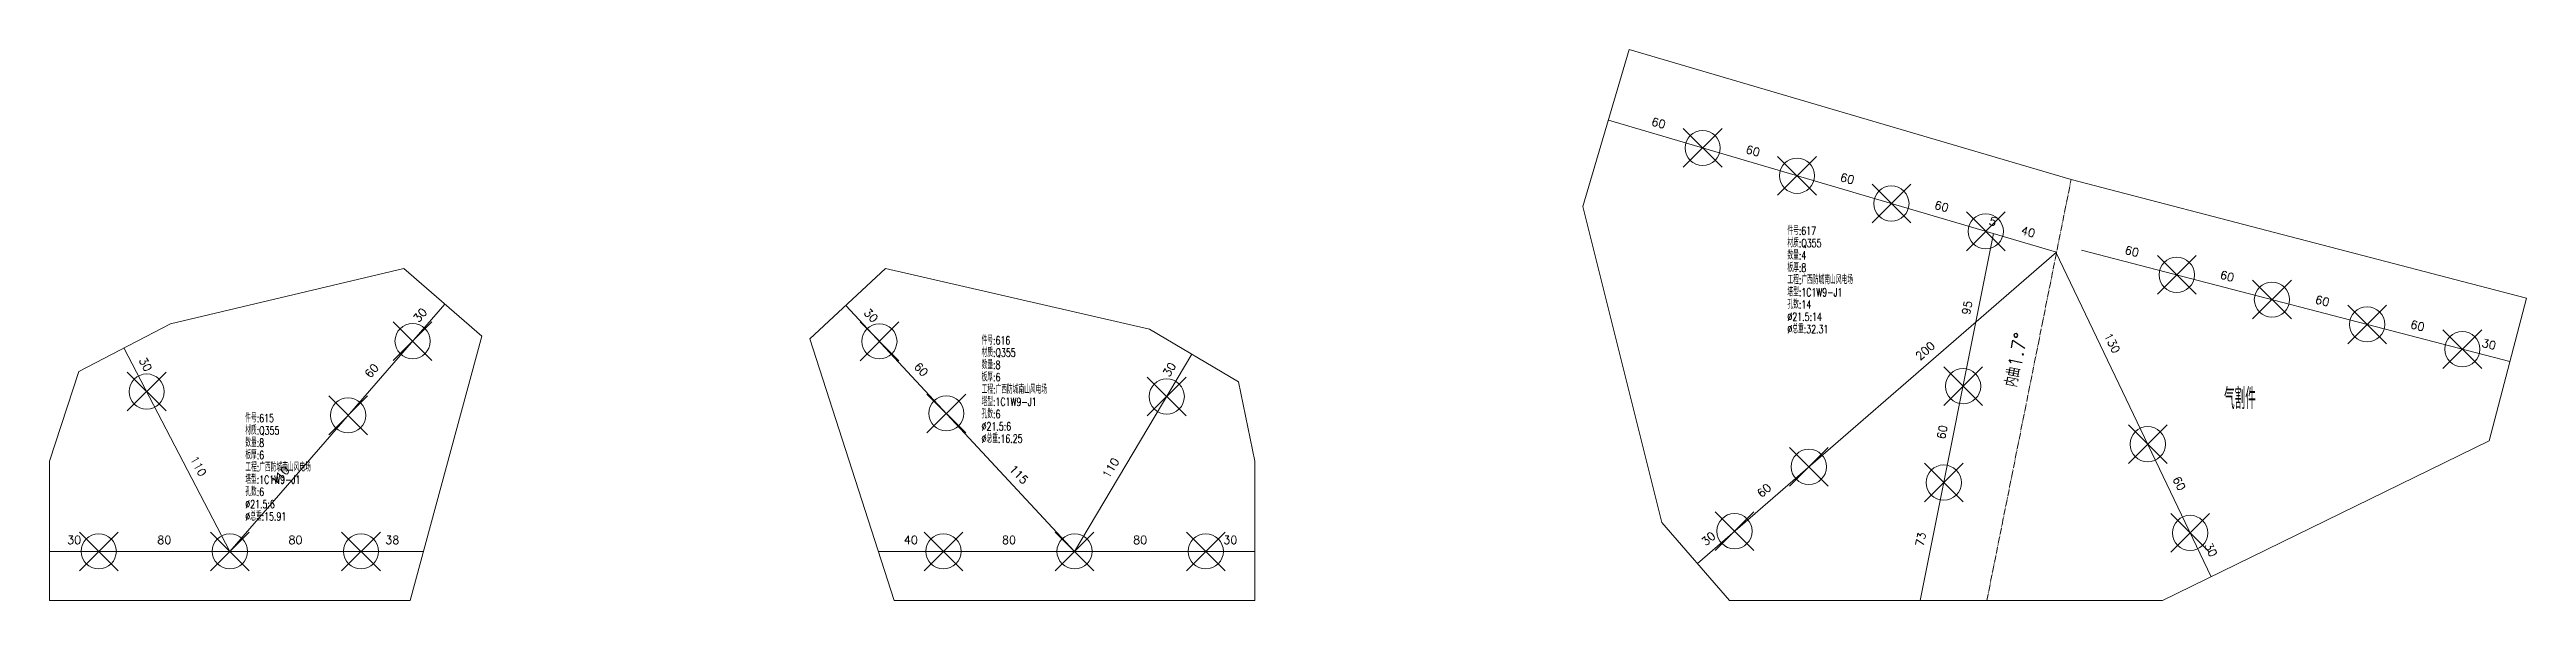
# Model space of a CAD drawing. Extents: x -105 to 10956, y -4548 to 9487.
# Drawn here: x 0 to 1511, y 2043 to 2380 of the extents above; entities that cross this region are included whole.
import ezdxf
from ezdxf.enums import TextEntityAlignment as Align

# ---------------------------------------------------------------- set-up
doc = ezdxf.new("R2010")
doc.units = 0
doc.header["$MEASUREMENT"] = 0
doc.linetypes.add('制弯线', pattern=[5.9, 4, -0.5, 0.2, -0.5, 0.2, -0.5])
doc.layers.get('0').update_dxf_attribs({"linetype": 'CONTINUOUS', "lineweight": 25})
doc.layers.add('1', color=7, linetype='CONTINUOUS', lineweight=25)
doc.layers.add('2', color=7, linetype='CONTINUOUS', lineweight=25)
doc.styles.get("Standard").update_dxf_attribs({"font": 'simplex.shx', "width": 0.7, "height": 3, "bigfont": 'gbhzfs.shx'})

msp = doc.modelspace()

# ---------------------------------------------------------------- texts
at = {"color": 3, "linetype": 'Continuous', "insert": (1326.32003, 2172.81718), "char_height": 12.858471, "width": 120.3921945, "attachment_point": 1}
msp.add_mtext('气割件', dxfattribs=at)
at = {"layer": '2', "color": 7, "linetype": 'Continuous', "lineweight": 13}
for s, rotation, p in [('60', 345, (980.40979, 2330.77652)), ('60', 345, (1037.96033, 2313.80785)), ('60', 345, (1095.51087, 2296.8392)), ('60', 345, (1153.06141, 2279.87054)), ('5', 345, (1184.23463, 2270.67921)), ('40', 345, (1205.81611, 2264.31598)), ('60', 346, (1269.22428, 2252.42083)), ('60', 346, (1327.28459, 2237.28853)), ('30', 49, (229.01774, 2214.74757)), ('30', 314, (498.16052, 2214.36298)), ('95', 79, (1173.53017, 2221.10454)), ('60', 346, (1385.34491, 2222.15624)), ('60', 346, (1443.40522, 2207.02394)), ('30', 298, (54.98685, 2185.36662)), ('200', 41, (1146.6487, 2192.51796)), ('130', 297, (1254.53108, 2198.49149)), ('30', 346, (1486.95045, 2195.67472)), ('60', 49, (199.51643, 2180.76709)), ('60', 314, (528.77782, 2181.38452)), ('30', 59, (686.50696, 2182.07554)), ('60', 79, (1158.3366, 2145.10842)), ('110', 298, (87.28469, 2123.26309)), ('110', 49, (143.7918, 2116.58172)), ('115', 314, (588.30971, 2117.26165)), ('110', 59, (650.74842, 2121.89806)), ('60', 297, (1295.44506, 2112.7374)), ('60', 41, (1048.45113, 2107.3285)), ('30', 41, (1014.45968, 2077.83985)), ('73', 79, (1145.256, 2079.68099)), ('30', 297, (1314.75217, 2072.2704))]:
    msp.add_text(s, height=5, rotation=rotation, dxfattribs=at).set_placement(p, align=Align.BOTTOM_CENTER)
msp.add_text('内曲1.7%%d', height=8, rotation=79, dxfattribs=at).set_placement((1202.45436, 2172.56092), align=Align.BOTTOM_LEFT)
for s, p in [('30', (15, 2076.08326)), ('80', (70, 2076.08326)), ('80', (150, 2076.08326)), ('38', (209.06898, 2076.08326)), ('40', (525.40158, 2076.08326)), ('80', (585.23148, 2076.08326)), ('80', (665.23148, 2076.08326)), ('30', (720.23148, 2076.08326))]:
    msp.add_text(s, height=5, dxfattribs=at).set_placement(p, align=Align.BOTTOM_CENTER)
at = {"layer": '2', "color": 7, "linetype": 'Continuous', "lineweight": 13, "char_height": 5, "width": 500, "attachment_point": 1, "line_spacing_factor": 0.9}
for s, insert in [('件号:617\\P材质:Q355\\P数量:4\\P板厚:8\\P工程:广西防城南山风电场\\P塔型:1C1W9-J1\\P孔数:14\\P%%c21.5:14\\P%%c总重:32.31', (1060.0143, 2271.31473)), ('件号:616\\P材质:Q355\\P数量:8\\P板厚:6\\P工程:广西防城南山风电场\\P塔型:1C1W9-J1\\P孔数:6\\P%%c21.5:6\\P%%c总重:16.25', (568.501, 2204.42529)), ('件号:615\\P材质:Q355\\P数量:8\\P板厚:6\\P工程:广西防城南山风电场\\P塔型:1C1W9-J1\\P孔数:6\\P%%c21.5:6\\P%%c总重:15.91', (119.38526, 2156.9126))]:
    msp.add_mtext(s, dxfattribs=dict(at, insert=insert))

# ---------------------------------------------------------------- linework, layer by layer
at = {"layer": '1', "color": 7, "linetype": 'Continuous', "lineweight": 18}
for p, q in [((963.51257, 2379.54621), (935.23148, 2283.62864)), ((1233.04724, 2300.07812), (963.51257, 2379.54621)), ((1510.79712, 2227.69556), (1233.04724, 2300.07812)), ((935.23148, 2283.62864), (983.47009, 2090.67126)), ((216.19784, 2245.74194), (73.7945, 2212.05506)), ((263.77052, 2204.44013), (216.19784, 2245.74194)), ((509.9404, 2245.76732), (463.77052, 2202.90312)), ((670.9582, 2208.76327), (509.9404, 2245.76732)), ((1488.09864, 2140.60492), (1510.79712, 2227.69556)), ((73.7945, 2212.05506), (17.90132, 2182.987)), ((725.11792, 2176.58059), (670.9582, 2208.76327)), ((220, 2043.08326), (263.77052, 2204.44013)), ((463.77052, 2202.90312), (515.23148, 2043.08326)), ((17.90132, 2182.987), (0, 2128.08326)), ((735.23148, 2128.08326), (725.11792, 2176.58059)), ((1288.79014, 2043.08326), (1488.09864, 2140.60492)), ((0, 2128.08326), (0, 2043.08326)), ((735.23148, 2043.08326), (735.23148, 2128.08326)), ((983.47009, 2090.67126), (1024.75422, 2043.08326)), ((0, 2043.08326), (220, 2043.08326)), ((515.23148, 2043.08326), (735.23148, 2043.08326)), ((1024.75422, 2043.08326), (1288.79014, 2043.08326))]:
    msp.add_line(p, q, dxfattribs=at)
at = {"layer": '1', "color": 7, "linetype": 'Continuous', "lineweight": 13}
for p, q in [((996.51162, 2307.58964), (1020.16162, 2331.23964)), ((1020.16162, 2307.58964), (996.51162, 2331.23964)), ((1054.06217, 2290.621), (1077.71217, 2314.271)), ((1077.71217, 2290.621), (1054.06217, 2314.271)), ((1111.61271, 2273.65234), (1135.26271, 2297.30234)), ((1135.26271, 2273.65234), (1111.61271, 2297.30234)), ((1169.16324, 2256.68369), (1192.81324, 2280.33369)), ((1192.81324, 2256.68369), (1169.16324, 2280.33369)), ((1285.67282, 2230.12666), (1309.32282, 2253.77666)), ((1309.32282, 2230.12666), (1285.67282, 2253.77666)), ((1343.73314, 2214.99436), (1367.38314, 2238.64436)), ((1367.38314, 2214.99436), (1343.73314, 2238.64436)), ((1401.79345, 2199.86207), (1425.44345, 2223.51207)), ((1425.44345, 2199.86207), (1401.79345, 2223.51207)), ((209.62433, 2189.629), (233.27433, 2213.279)), ((233.27433, 2189.629), (209.62433, 2213.279)), ((494.34272, 2189.504), (517.99272, 2213.154)), ((517.99272, 2189.504), (494.34272, 2213.154)), ((1459.85376, 2184.72977), (1483.50376, 2208.37977)), ((1483.50376, 2184.72977), (1459.85376, 2208.37977)), ((47.42125, 2158.84953), (71.07125, 2182.49953)), ((71.07125, 2158.84953), (47.42125, 2182.49953)), ((669.59847, 2155.82285), (693.24847, 2179.47285)), ((693.24847, 2155.82285), (669.59847, 2179.47285)), ((1155.33476, 2162.11313), (1178.98476, 2185.76313)), ((1178.98476, 2162.11313), (1155.33476, 2185.76313)), ((170.28927, 2144.32167), (193.93927, 2167.97167)), ((193.93927, 2144.32167), (170.28927, 2167.97167)), ((535.16579, 2145.53273), (558.81579, 2169.18273)), ((558.81579, 2145.53273), (535.16579, 2169.18273)), ((1267.9942, 2126.69672), (1291.6442, 2150.34672)), ((1291.6442, 2126.69672), (1267.9942, 2150.34672)), ((1061.253, 2112.8965), (1084.903, 2136.5465)), ((1084.903, 2112.8965), (1061.253, 2136.5465)), ((1143.57201, 2103.27745), (1167.22201, 2126.92745)), ((1167.22201, 2103.27745), (1143.57201, 2126.92745)), ((18.175, 2061.25826), (41.825, 2084.90826)), ((41.825, 2061.25826), (18.175, 2084.90826)), ((98.175, 2061.25826), (121.825, 2084.90826)), ((121.825, 2061.25826), (98.175, 2084.90826)), ((178.175, 2061.25826), (201.825, 2084.90826)), ((201.825, 2061.25826), (178.175, 2084.90826)), ((533.40648, 2061.25826), (557.05648, 2084.90826)), ((557.05648, 2061.25826), (533.40648, 2084.90826)), ((613.40648, 2061.25826), (637.05648, 2084.90826)), ((637.05648, 2061.25826), (613.40648, 2084.90826)), ((693.40648, 2061.25826), (717.05648, 2084.90826)), ((717.05648, 2061.25826), (693.40648, 2084.90826)), ((1015.93107, 2073.5783), (1039.58107, 2097.2283)), ((1039.58107, 2073.5783), (1015.93107, 2097.2283)), ((1293.83068, 2072.54443), (1317.48068, 2096.19443)), ((1317.48068, 2072.54443), (1293.83068, 2096.19443))]:
    msp.add_line(p, q, dxfattribs=at)
for centre in [(1008.33662, 2319.41464), (1065.88717, 2302.446), (1123.43771, 2285.47734), (1180.98824, 2268.50869), (1297.49782, 2241.95166), (1355.55814, 2226.81936), (1413.61845, 2211.68707), (221.44933, 2201.454), (506.16772, 2201.329), (1471.67876, 2196.55477), (59.24625, 2170.67453), (681.42347, 2167.64785), (1167.15976, 2173.93813), (182.11427, 2156.14667), (546.99079, 2157.35773), (1279.8192, 2138.52172), (1073.078, 2124.7215), (1155.39701, 2115.10245), (1027.75607, 2085.4033), (1305.65568, 2084.36943), (30, 2073.08326), (110, 2073.08326), (190, 2073.08326), (545.23148, 2073.08326), (625.23148, 2073.08326), (705.23148, 2073.08326)]:
    msp.add_circle(centre, 10.75, dxfattribs=at)
at = {"layer": '2', "color": 9, "linetype": 'Continuous', "lineweight": 13}
for p, q in [((1224.15121, 2255.78223), (950.78609, 2336.38334)), ((1185.78414, 2267.09467), (1140.99855, 2043.08326)), ((1224.15121, 2255.78223), (1005.09511, 2065.7442)), ((1223.82772, 2255.87761), (1318.43342, 2057.58772)), ((1239.43751, 2257.08396), (1500.70891, 2188.98862)), ((110.00006, 2073.08326), (241.11689, 2224.10763)), ((625.23149, 2073.08326), (485.75619, 2223.31466)), ((109.99997, 2073.08326), (45.40429, 2197.29032)), ((625.23144, 2073.08326), (696.74851, 2193.43821)), ((228.13796, 2073.08326), (0, 2073.08326)), ((505.57168, 2073.08326), (735.23148, 2073.08326))]:
    msp.add_line(p, q, dxfattribs=at)
at = {"layer": '2', "color": 190, "linetype": '制弯线', "lineweight": 13}
msp.add_line((1181.66742, 2043.08326), (1233.04724, 2300.07812), dxfattribs=at)

msp.set_redraw_order([(e.dxf.handle, doc.entitydb.next_handle()) for e in msp.query("TEXT MTEXT ATTDEF DIMENSION ARC_DIMENSION")])  # texts and dimensions are drawn at this point

doc.saveas('drawing.dxf')
